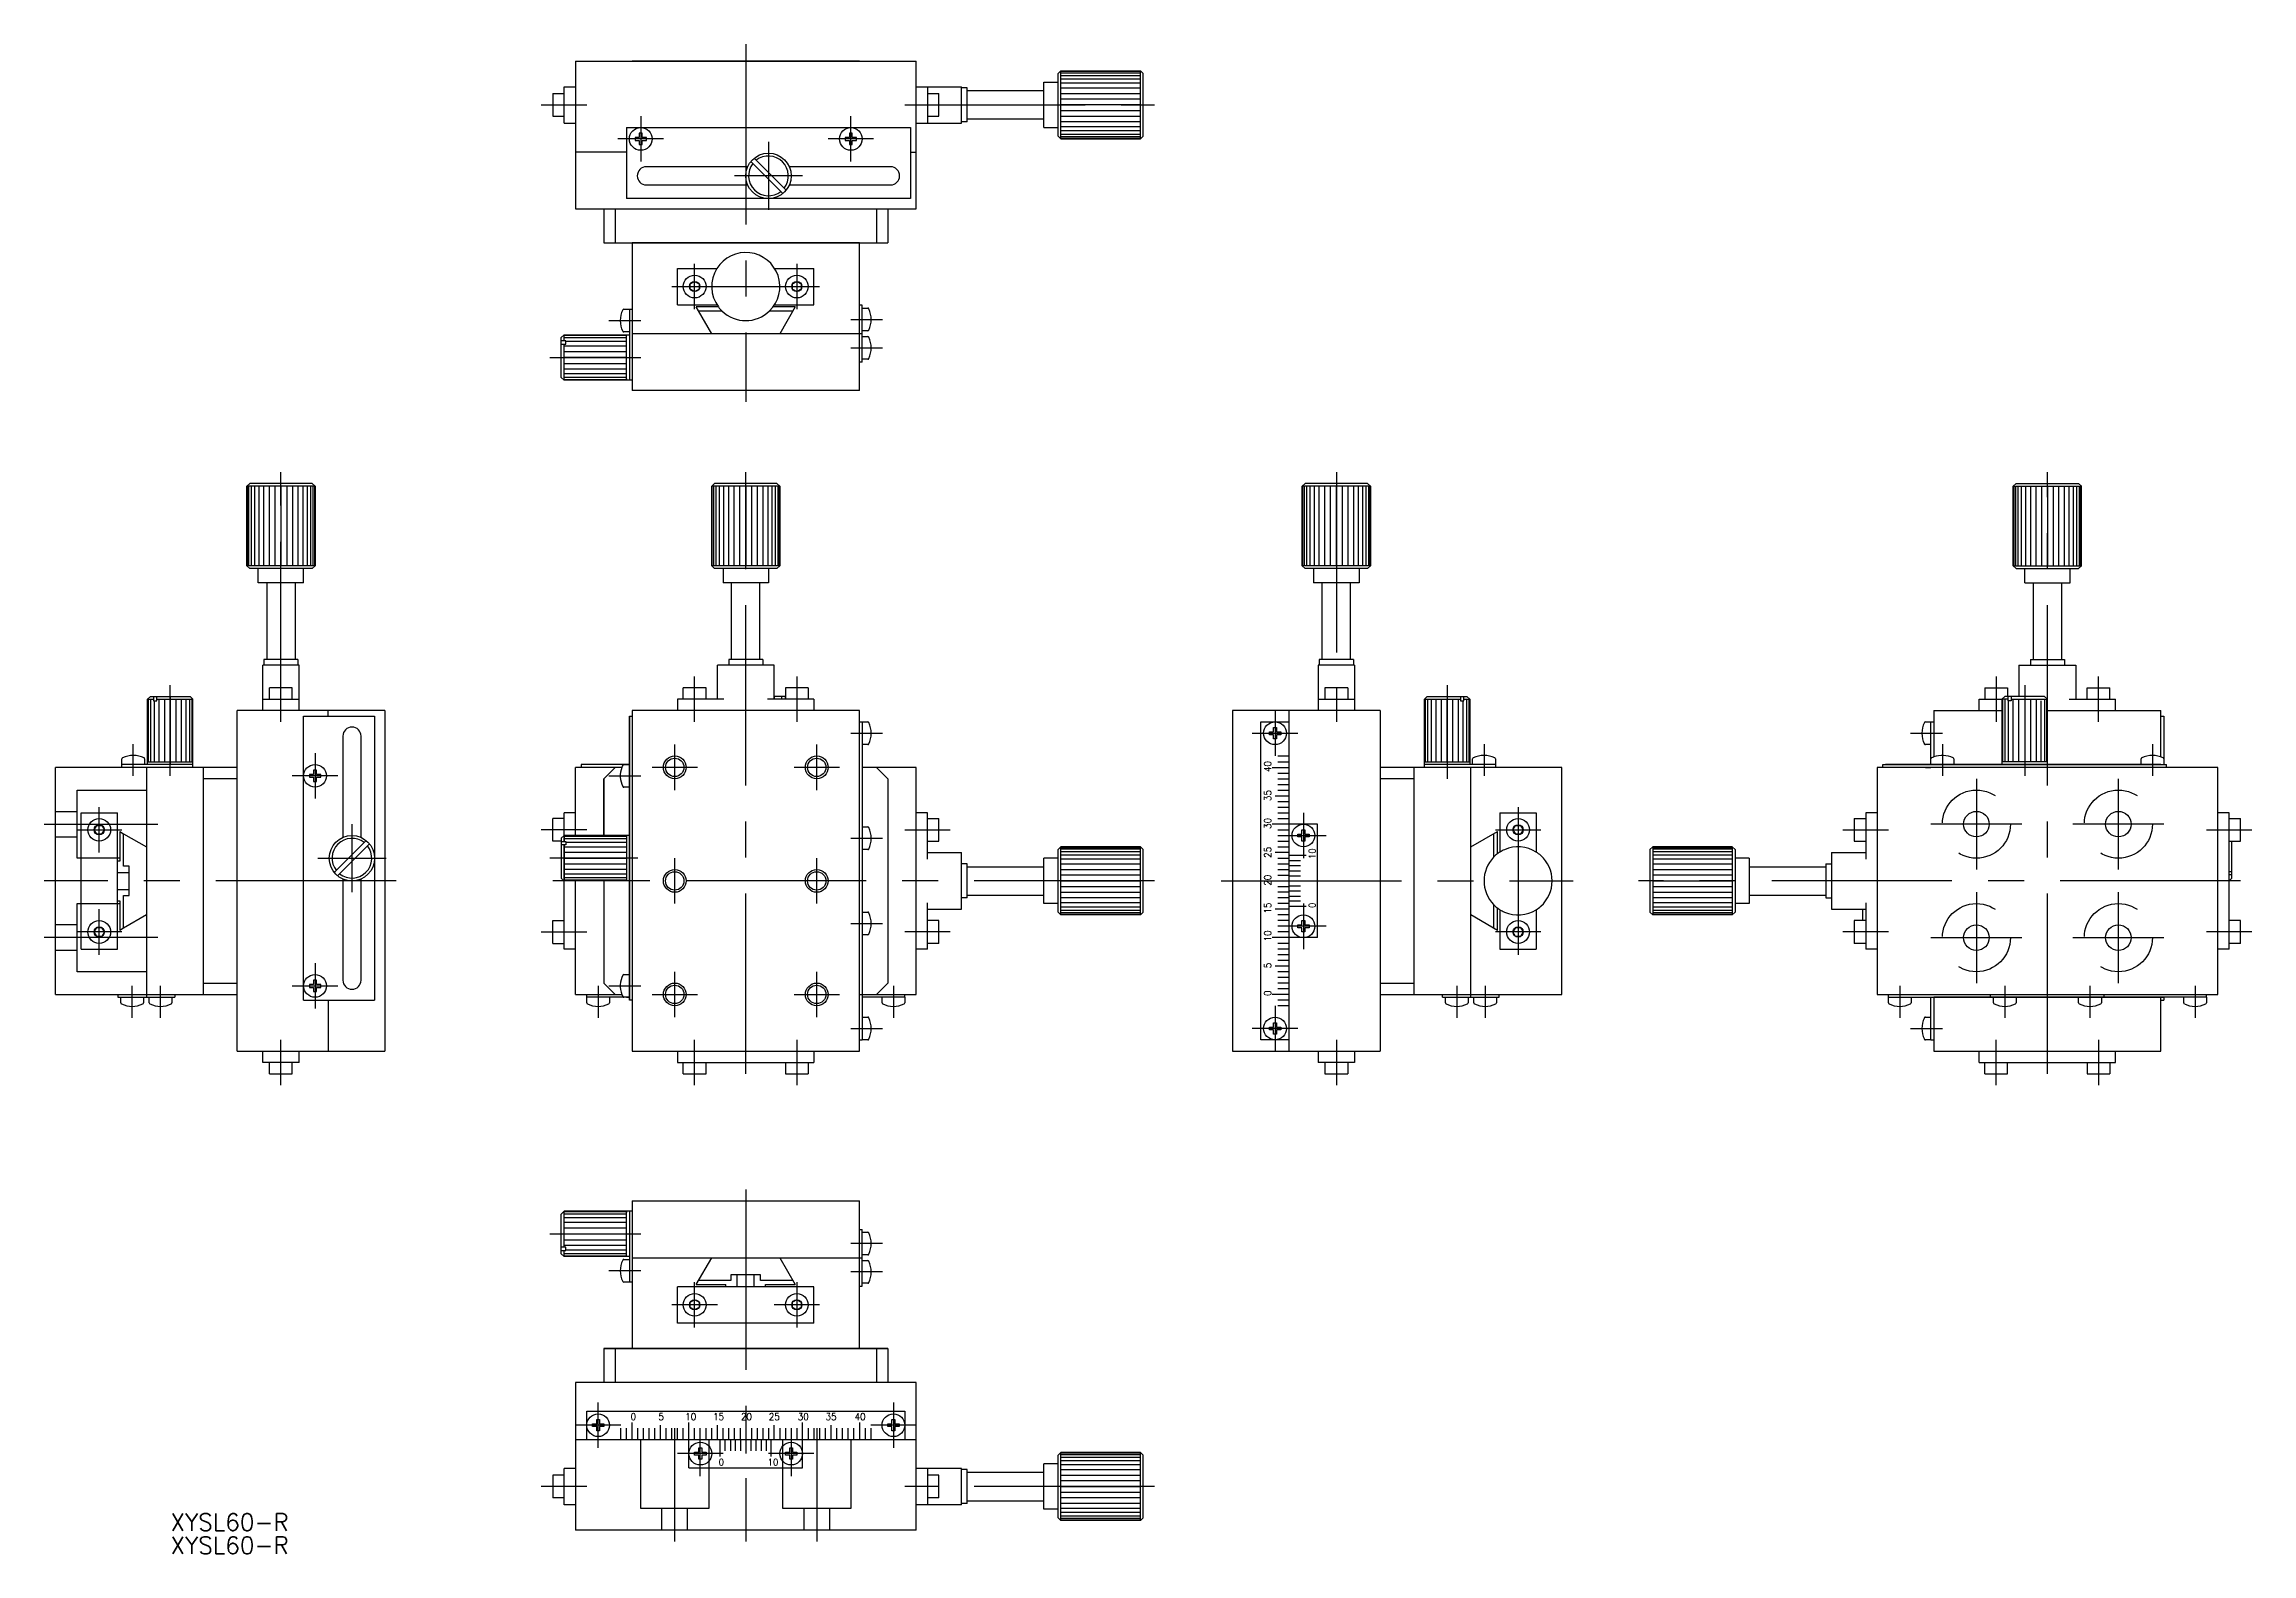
# Model space of a CAD drawing. Extents: x -124 to 265, y -119 to 147.
import ezdxf

# ---------------------------------------------------------------- set-up
doc = ezdxf.new("R2010")
doc.units = 0
doc.linetypes.add('CENTER', pattern=[50.8, 31.75, -6.35, 6.35, -6.35])
doc.linetypes.add('DASHED', pattern=[19.05, 12.7, -6.35])
doc.layers.get('0').update_dxf_attribs({"linetype": 'CONTINUOUS'})
doc.layers.add('CENTER', color=1, linetype='CENTER')
doc.styles.add('CONVERTER_1', font='txt.shx', dxfattribs={"width": 0.9})
doc.styles.get("Standard").update_dxf_attribs({"font": 'txt.shx', "height": 3, "bigfont": 'bigfont.shx'})

msp = doc.modelspace()

# ---------------------------------------------------------------- texts
at = {"color": 7, "linetype": 'CONTINUOUS', "style": 'CONVERTER_1', "width": 0.9}
for s, height, rotation, p in [('40', 1.25, 90, (92.51, 19.16)), ('35', 1.25, 90, (92.51, 14.06)), ('30', 1.25, 90, (92.51, 9.16)), ('25', 1.25, 90, (92.51, 4.06)), ('10', 1.2, 90, (100.34, 3.87)), ('20', 1.25, 90, (92.51, -0.84)), ('15', 1.25, 90, (92.51, -5.75)), ('0', 1.2, 90, (100.34, -4.77)), ('10', 1.25, 90, (92.51, -10.66)), ('5', 1.25, 90, (92.51, -15.38)), ('0', 1.25, 90, (92.51, -20.28)), ('0', 1.25, 360, (-20.28, -95.01)), ('5', 1.25, 360, (-15.38, -95.01)), ('10', 1.25, 360, (-10.66, -95.01)), ('15', 1.25, 360, (-5.75, -95.01)), ('20', 1.25, 360, (-0.84, -95.01)), ('25', 1.25, 360, (4.06, -95.01)), ('30', 1.25, 360, (9.16, -95.01)), ('35', 1.25, 360, (14.06, -95.01)), ('40', 1.25, 360, (19.16, -95.01))]:
    msp.add_text(s, height=height, rotation=rotation, dxfattribs=at).set_placement(p)
for s, p in [('0', (-4.77, -102.98)), ('10', (3.87, -102.98))]:
    msp.add_text(s, height=1.2, dxfattribs=at).set_placement(p)
at = {"color": 7, "linetype": 'CONTINUOUS'}
for p in [(-101.3, -114.46), (-101.3, -118.54)]:
    msp.add_text('XYSL60-R', height=3, dxfattribs=at).set_placement(p)

# ---------------------------------------------------------------- linework, layer by layer
at = {"color": 7, "linetype": 'CONTINUOUS'}
for p, q in [((-30, 144.39), (-30, 118.39)), ((-30, 144.39), (30, 144.39)), ((-30, 144.39), (-30, 141.09)), ((20, 144.39), (-20, 144.39)), ((30, 118.39), (30, 144.39)), ((52.5, 140.69), (55, 140.69)), ((52.5, 132.69), (52.5, 140.69)), ((52.5, 139.19), (52.5, 140.69)), ((55.5, 142.69), (55, 142.19)), ((55, 131.19), (55, 142.19)), ((55.5, 130.69), (55.5, 142.69)), ((55.5, 142.69), (69.5, 142.69)), ((55.5, 142.6), (69.5, 142.6)), ((55.5, 142.33), (69.5, 142.33)), ((55.5, 141.89), (69.5, 141.89)), ((55.5, 141.29), (69.5, 141.29)), ((55.5, 140.55), (69.5, 140.55)), ((70, 142.19), (69.5, 142.69)), ((69.5, 130.69), (69.5, 142.69)), ((70, 131.19), (70, 142.19)), ((-34, 138.69), (-32, 138.69)), ((-34, 138.69), (-34, 134.69)), ((-32, 139.89), (-30, 139.89)), ((-32, 133.49), (-32, 139.89)), ((30, 139.89), (38, 139.89)), ((32, 139.89), (32, 133.49)), ((32, 138.69), (34, 138.69)), ((34, 134.69), (34, 138.69)), ((38, 133.49), (38, 139.89)), ((39, 139.69), (38, 139.69)), ((39, 133.69), (39, 139.69)), ((52.5, 139.19), (39, 139.19)), ((55.5, 139.69), (69.5, 139.69)), ((55.5, 138.71), (69.5, 138.71)), ((55.5, 137.73), (69.5, 137.73)), ((69.5, 136.69), (55.5, 136.69)), ((-34, 134.69), (-32, 134.69)), ((-32, 133.49), (-30, 133.49)), ((-21, 132.69), (-21, 120.19)), ((-21, 132.69), (29, 132.69)), ((29, 132.69), (29, 120.19)), ((30, 133.49), (38, 133.49)), ((32, 134.69), (34, 134.69)), ((39, 133.69), (38, 133.69)), ((52.5, 134.19), (39, 134.19)), ((52.5, 132.69), (55, 132.69)), ((52.5, 132.69), (55, 132.69)), ((69.5, 135.65), (55.5, 135.65)), ((69.5, 134.67), (55.5, 134.67)), ((69.5, 133.69), (55.5, 133.69)), ((69.5, 132.83), (55.5, 132.83)), ((-21, 128.39), (-30, 128.39)), ((-18.75, 130.94), (-19.5, 130.94)), ((-19.5, 130.94), (-19.5, 130.44)), ((-19.5, 130.44), (-18.75, 130.44)), ((-18.25, 131.69), (-18.75, 131.69)), ((-18.75, 131.69), (-18.75, 130.94)), ((-18.75, 130.44), (-18.75, 129.69)), ((-18.75, 129.69), (-18.25, 129.69)), ((-18.25, 130.94), (-18.25, 131.69)), ((-17.5, 130.94), (-18.25, 130.94)), ((-18.25, 129.69), (-18.25, 130.44)), ((-18.25, 130.44), (-17.5, 130.44)), ((-17.5, 130.44), (-17.5, 130.94)), ((17.5, 130.94), (17.5, 130.44)), ((18.25, 130.94), (17.5, 130.94)), ((17.5, 130.44), (18.25, 130.44)), ((18.25, 131.69), (18.25, 130.94)), ((18.75, 131.69), (18.25, 131.69)), ((18.25, 130.44), (18.25, 129.69)), ((18.25, 129.69), (18.75, 129.69)), ((18.75, 130.94), (18.75, 131.69)), ((19.5, 130.94), (18.75, 130.94)), ((18.75, 130.44), (19.5, 130.44)), ((18.75, 129.69), (18.75, 130.44)), ((19.5, 130.44), (19.5, 130.94)), ((29, 128.39), (30, 128.39)), ((55, 131.19), (55.5, 130.69)), ((69.5, 132.09), (55.5, 132.09)), ((69.5, 131.49), (55.5, 131.49)), ((69.5, 131.05), (55.5, 131.05)), ((69.5, 130.78), (55.5, 130.78)), ((69.5, 130.69), (55.5, 130.69)), ((55.5, 130.69), (69.5, 130.69)), ((70, 131.19), (69.5, 130.69)), ((0.33, 125.79), (-17.5, 125.79)), ((6.53, 121.09), (0.9, 126.72)), ((7.1, 121.66), (1.47, 127.29)), ((25.5, 125.79), (7.67, 125.79)), ((-17.5, 122.59), (0.33, 122.59)), ((7.67, 122.59), (25.5, 122.59)), ((-30, 118.39), (-25, 118.39)), ((-25, 118.39), (25, 118.39)), ((-25, 118.39), (-25, 112.39)), ((-23, 118.39), (-23, 112.39)), ((29, 120.19), (-21, 120.19)), ((23, 118.39), (23, 112.39)), ((25, 118.39), (25, 112.39)), ((25, 118.39), (30, 118.39)), ((-25, 112.39), (25, 112.39)), ((20, 112.39), (-20, 112.39)), ((20, 112.39), (-20, 112.39)), ((-20, 112.39), (-20, 88.19)), ((20, 86.39), (20, 112.39)), ((-12, 101.49), (-12, 107.89)), ((-12, 107.89), (-5.08, 107.89)), ((-9.78, 105.14), (-9, 105.59)), ((-9.78, 104.24), (-9.78, 105.14)), ((-9, 105.59), (-8.22, 105.14)), ((-8.22, 105.14), (-8.22, 104.24)), ((5.08, 107.89), (12, 107.89)), ((8.22, 105.14), (9, 105.59)), ((8.22, 104.24), (8.22, 105.14)), ((9, 105.59), (9.78, 105.14)), ((9.78, 105.14), (9.78, 104.24)), ((12, 101.49), (12, 107.89)), ((-12, 101.49), (-5.08, 101.49)), ((-9, 103.79), (-9.78, 104.24)), ((-9, 103.79), (-8.22, 104.24)), ((-4.8, 101.09), (-8.71, 101.09)), ((-8.31, 100.39), (-8.71, 101.09)), ((8.71, 101.09), (4.8, 101.09)), ((5.08, 101.49), (12, 101.49)), ((8.71, 101.09), (6, 96.39)), ((8.22, 104.24), (9, 103.79)), ((9.78, 104.24), (9, 103.79)), ((20.5, 101.39), (20, 101.39)), ((20, 101.09), (20, 101.39)), ((20.5, 91.39), (20.5, 101.39)), ((-21.49, 100.69), (-20.5, 100.69)), ((-20.5, 100.69), (-20.5, 88.19)), ((-20.5, 100.69), (-20, 100.69)), ((-8.31, 100.39), (-8.48, 100.69)), ((-6, 96.39), (-8.31, 100.39)), ((-8.31, 100.39), (-4.18, 100.39)), ((4.18, 100.39), (8.31, 100.39)), ((20.5, 100.89), (21.49, 100.89)), ((-32, 96.19), (-32.5, 95.69)), ((-32.5, 88.69), (-32.5, 95.69)), ((-31.7, 95.12), (-32.5, 95.12)), ((-32.5, 94.55), (-31.7, 94.55)), ((-32, 96.19), (-20.5, 96.19)), ((-32, 95.12), (-32, 96.19)), ((-21, 96.05), (-32, 96.05)), ((-21, 95.65), (-32, 95.65)), ((-32, 88.19), (-32, 94.55)), ((-21, 94.19), (-32, 94.19)), ((-31.7, 94.55), (-31.7, 95.12)), ((-21, 95.02), (-31.7, 95.02)), ((-20.5, 96.69), (-21.49, 96.69)), ((-21, 88.19), (-21, 96.19)), ((20.5, 96.39), (-20, 96.39)), ((21.49, 96.89), (20.5, 96.89)), ((20.5, 95.89), (21.49, 95.89)), ((-21, 93.22), (-32, 93.22)), ((-21, 92.19), (-32, 92.19)), ((-32, 91.15), (-21, 91.15)), ((-32, 90.19), (-21, 90.19)), ((20.5, 91.39), (20, 91.39)), ((21.49, 91.89), (20.5, 91.89)), ((-32.5, 88.69), (-32, 88.19)), ((-32, 89.36), (-21, 89.36)), ((-32, 88.73), (-21, 88.73)), ((-32, 88.33), (-21, 88.33)), ((-20, 88.19), (-32, 88.19)), ((-21, 88.44), (-21, 88.19)), ((-20, 88.19), (-20, 86.39)), ((20, 86.39), (-20, 86.39)), ((-87.35, 70), (-87.85, 69.5)), ((-76.35, 70), (-87.35, 70)), ((-76.35, 70), (-75.85, 69.5)), ((-6, 69.5), (-5.5, 70)), ((-2, 70), (-5.5, 70)), ((2, 70), (-2, 70)), ((2.2, 70), (2, 70)), ((5.5, 70), (2.2, 70)), ((6, 69.5), (5.5, 70)), ((98, 69.5), (98.5, 70)), ((109.5, 70), (98.5, 70)), ((110, 69.5), (109.5, 70)), ((223.71, 70), (223.21, 69.5)), ((223.71, 70), (234.71, 70)), ((234.71, 70), (235.21, 69.5)), ((-75.85, 69.5), (-87.85, 69.5)), ((-87.85, 55.5), (-87.85, 69.5)), ((-87.76, 55.5), (-87.76, 69.5)), ((-87.49, 55.5), (-87.49, 69.5)), ((-87.04, 55.5), (-87.04, 69.5)), ((-86.44, 55.5), (-86.44, 69.5)), ((-85.71, 55.5), (-85.71, 69.5)), ((-84.85, 55.5), (-84.85, 69.5)), ((-83.87, 55.5), (-83.87, 69.5)), ((-82.89, 55.5), (-82.89, 69.5)), ((-81.85, 69.5), (-81.85, 55.5)), ((-80.81, 69.5), (-80.81, 55.5)), ((-79.83, 69.5), (-79.83, 55.5)), ((-78.85, 69.5), (-78.85, 55.5)), ((-77.99, 69.5), (-77.99, 55.5)), ((-77.25, 69.5), (-77.25, 55.5)), ((-76.65, 69.5), (-76.65, 55.5)), ((-76.21, 69.5), (-76.21, 55.5)), ((-75.94, 69.5), (-75.94, 55.5)), ((-75.85, 69.5), (-75.85, 55.5)), ((-75.85, 55.5), (-75.85, 69.5)), ((-6, 69.5), (-6, 55.5)), ((-6, 55.5), (-6, 69.5)), ((0, 69.5), (-6, 69.5)), ((-5.91, 55.5), (-5.91, 69.5)), ((-5.64, 55.5), (-5.64, 69.5)), ((-5.2, 55.5), (-5.2, 69.5)), ((-4.6, 55.5), (-4.6, 69.5)), ((-3.86, 55.5), (-3.86, 69.5)), ((-3, 55.5), (-3, 69.5)), ((-2.02, 55.5), (-2.02, 69.5)), ((-1.04, 55.5), (-1.04, 69.5)), ((0, 55.5), (0, 69.5)), ((1.04, 69.5), (0, 69.5)), ((1.04, 69.5), (1.04, 55.5)), ((2.02, 69.5), (1.04, 69.5)), ((2.02, 69.5), (2.02, 55.5)), ((3, 69.5), (2.02, 69.5)), ((3.86, 69.5), (3, 69.5)), ((3, 69.5), (3, 55.5)), ((3.86, 69.5), (3.86, 55.5)), ((4.6, 69.5), (3.86, 69.5)), ((4.6, 69.5), (4.6, 55.5)), ((5.2, 69.5), (4.6, 69.5)), ((5.2, 69.5), (5.2, 55.5)), ((5.64, 69.5), (5.2, 69.5)), ((5.64, 69.5), (5.64, 55.5)), ((5.91, 69.5), (5.64, 69.5)), ((5.91, 69.5), (5.91, 55.5)), ((6, 69.5), (5.91, 69.5)), ((6, 69.5), (6, 55.5)), ((110, 69.5), (98, 69.5)), ((98, 69.5), (98, 55.5)), ((98, 55.5), (98, 69.5)), ((98.09, 55.5), (98.09, 69.5)), ((98.37, 55.5), (98.37, 69.5)), ((98.81, 55.5), (98.81, 69.5)), ((99.41, 55.5), (99.41, 69.5)), ((100.15, 55.5), (100.15, 69.5)), ((101, 55.5), (101, 69.5)), ((101.98, 55.5), (101.98, 69.5)), ((102.96, 55.5), (102.96, 69.5)), ((104, 55.5), (104, 69.5)), ((105.05, 69.5), (105.05, 55.5)), ((106.02, 69.5), (106.02, 55.5)), ((107, 69.5), (107, 55.5)), ((107.86, 69.5), (107.86, 55.5)), ((108.6, 69.5), (108.6, 55.5)), ((109.2, 69.5), (109.2, 55.5)), ((109.64, 69.5), (109.64, 55.5)), ((109.91, 69.5), (109.91, 55.5)), ((110, 69.5), (110, 55.5)), ((223.21, 69.5), (235.21, 69.5)), ((223.21, 55.5), (223.21, 69.5)), ((223.21, 69.5), (223.21, 55.5)), ((223.3, 69.5), (223.3, 55.5)), ((223.58, 69.5), (223.58, 55.5)), ((224.02, 69.5), (224.02, 55.5)), ((224.62, 69.5), (224.62, 55.5)), ((225.36, 69.5), (225.36, 55.5)), ((226.21, 69.5), (226.21, 55.5)), ((227.19, 69.5), (227.19, 55.5)), ((228.17, 69.5), (228.17, 55.5)), ((229.21, 69.5), (229.21, 55.5)), ((230.26, 55.5), (230.26, 69.5)), ((231.23, 55.5), (231.23, 69.5)), ((232.21, 55.5), (232.21, 69.5)), ((233.07, 55.5), (233.07, 69.5)), ((233.81, 55.5), (233.81, 69.5)), ((234.41, 55.5), (234.41, 69.5)), ((234.85, 55.5), (234.85, 69.5)), ((235.12, 55.5), (235.12, 69.5)), ((235.21, 55.5), (235.21, 69.5)), ((-75.85, 55.5), (-87.85, 55.5)), ((-87.85, 55.5), (-87.35, 55)), ((-76.35, 55), (-87.35, 55)), ((-85.85, 52.5), (-85.85, 55)), ((-77.85, 52.5), (-77.85, 55)), ((-77.85, 52.5), (-77.85, 55)), ((-76.35, 55), (-75.85, 55.5)), ((0, 55.5), (-6, 55.5)), ((-6, 55.5), (-5.5, 55)), ((5.5, 55), (-5.5, 55)), ((4, 55), (-4, 55)), ((-4, 55), (-4, 52.5)), ((-4, 55), (-4, 52.5)), ((1.04, 55.5), (0, 55.5)), ((2.02, 55.5), (1.04, 55.5)), ((3, 55.5), (2.02, 55.5)), ((3.86, 55.5), (3, 55.5)), ((4.6, 55.5), (3.86, 55.5)), ((4, 55), (4, 52.5)), ((5.2, 55.5), (4.6, 55.5)), ((5.64, 55.5), (5.2, 55.5)), ((5.5, 55), (6, 55.5)), ((5.91, 55.5), (5.64, 55.5)), ((6, 55.5), (5.91, 55.5)), ((110, 55.5), (98, 55.5)), ((98, 55.5), (98.5, 55)), ((109.5, 55), (98.5, 55)), ((108, 55), (100, 55)), ((100, 55), (100, 52.5)), ((100, 55), (100, 52.5)), ((108, 55), (108, 52.5)), ((109.5, 55), (110, 55.5)), ((223.21, 55.5), (235.21, 55.5)), ((223.71, 55), (223.21, 55.5)), ((223.71, 55), (234.71, 55)), ((225.21, 52.5), (225.21, 55)), ((225.21, 52.5), (225.21, 55)), ((233.21, 52.5), (233.21, 55)), ((235.21, 55.5), (234.71, 55)), ((-77.85, 52.5), (-85.85, 52.5)), ((-84.35, 52.5), (-85.85, 52.5)), ((-84.35, 52.5), (-84.35, 39)), ((-79.35, 52.5), (-79.35, 39)), ((4, 52.5), (-4, 52.5)), ((-2.5, 39), (-2.5, 52.5)), ((2.5, 52.5), (-2.5, 52.5)), ((2.5, 39), (2.5, 52.5)), ((108, 52.5), (100, 52.5)), ((101.5, 52.5), (100, 52.5)), ((101.5, 39), (101.5, 52.5)), ((106.5, 39), (106.5, 52.5)), ((225.21, 52.5), (233.21, 52.5)), ((226.71, 52.5), (226.71, 39)), ((231.71, 52.5), (231.71, 39)), ((-78.85, 39), (-84.85, 39)), ((-84.85, 39), (-84.85, 38)), ((-78.85, 39), (-78.85, 38)), ((-2.5, 39), (-3, 39)), ((-3, 39), (-3, 38)), ((2.5, 39), (-2.5, 39)), ((3, 39), (2.5, 39)), ((3, 39), (3, 38)), ((107, 39), (101, 39)), ((101, 39), (101, 38)), ((107, 39), (107, 38)), ((226.21, 39), (232.21, 39)), ((226.21, 39), (226.21, 38)), ((232.21, 39), (232.21, 38)), ((-78.65, 38), (-85.05, 38)), ((-85.05, 30), (-85.05, 38)), ((-78.65, 30), (-78.65, 38)), ((-5, 32), (-5, 38)), ((-3, 38), (-5, 38)), ((-2.5, 38), (-3, 38)), ((-2.5, 38), (-3, 38)), ((-2.5, 38), (-3, 38)), ((2.5, 38), (-2.5, 38)), ((2.5, 38), (-2.5, 38)), ((3, 38), (2.5, 38)), ((3, 38), (2.5, 38)), ((5, 38), (3, 38)), ((5, 32), (5, 38)), ((107.2, 38), (100.8, 38)), ((100.8, 38), (100.8, 30)), ((107.2, 38), (107.2, 30)), ((224.21, 38), (234.21, 38)), ((224.21, 38), (224.21, 32.5)), ((234.21, 38), (234.21, 32)), ((-104.85, 32.5), (-105.35, 32)), ((-105.35, 20.5), (-105.35, 32)), ((-105.35, 32), (-104.28, 32)), ((-105.21, 32), (-105.21, 21)), ((-104.85, 32.5), (-97.85, 32.5)), ((-104.81, 32), (-104.81, 21)), ((-104.28, 32.5), (-104.28, 31.7)), ((-104.28, 31.7), (-103.71, 31.7)), ((-104.18, 31.7), (-104.18, 21)), ((-103.71, 31.7), (-103.71, 32.5)), ((-103.71, 32), (-97.35, 32)), ((-103.35, 32), (-103.35, 21)), ((-102.38, 32), (-102.38, 21)), ((-101.35, 32), (-101.35, 21)), ((-100.31, 21), (-100.31, 32)), ((-99.35, 21), (-99.35, 32)), ((-98.52, 21), (-98.52, 32)), ((-97.88, 21), (-97.88, 32)), ((-97.35, 32), (-97.85, 32.5)), ((-97.48, 21), (-97.48, 32)), ((-97.35, 20), (-97.35, 32)), ((-85.05, 32), (-78.65, 32)), ((-79.85, 34), (-83.85, 34)), ((-83.85, 32), (-83.85, 34)), ((-79.85, 32), (-79.85, 34)), ((-11, 32), (-12, 32)), ((-7, 32), (-12, 32)), ((-12, 32), (-12, 30)), ((-7, 34), (-11, 34)), ((-11, 32), (-11, 34)), ((-7, 32), (-7, 34)), ((-5, 32), (-7, 32)), ((-3.84, 32), (-5, 32)), ((12, 32), (3.84, 32)), ((7, 32.5), (5, 32.5)), ((5, 32.5), (5, 32)), ((6.36, 32), (6.36, 32.5)), ((6.93, 32.5), (6.93, 32)), ((7, 34), (7, 32)), ((11, 34), (7, 34)), ((11, 34), (11, 32)), ((12, 32), (12, 30)), ((100.8, 32), (107.2, 32)), ((106, 34), (102, 34)), ((102, 34), (102, 32)), ((106, 34), (106, 32)), ((120, 32.5), (119.5, 32)), ((119.5, 32), (125.87, 32)), ((119.5, 20), (119.5, 32)), ((119.64, 32), (119.64, 21)), ((120, 32.5), (127, 32.5)), ((120.04, 32), (120.04, 21)), ((120.68, 32), (120.68, 21)), ((121.5, 32), (121.5, 21)), ((122.47, 32), (122.47, 21)), ((123.5, 21), (123.5, 32)), ((124.54, 21), (124.54, 32)), ((125.5, 21), (125.5, 32)), ((125.87, 32.5), (125.87, 31.7)), ((125.87, 31.7), (126.43, 31.7)), ((126.33, 21), (126.33, 31.7)), ((126.43, 31.7), (126.43, 32.5)), ((126.43, 32), (127.5, 32)), ((126.97, 21), (126.97, 32)), ((127.5, 32), (127, 32.5)), ((127.37, 21), (127.37, 32)), ((127.5, 32), (127.5, 20.5)), ((217.21, 32), (221.21, 32)), ((217.21, 30), (217.21, 32)), ((218.21, 34), (222.21, 34)), ((218.21, 34), (218.21, 32)), ((221.21, 32), (221.71, 32.5)), ((221.21, 32), (221.21, 20.5)), ((222.29, 32), (221.21, 32)), ((221.35, 21), (221.35, 32)), ((222.21, 32.5), (221.71, 32.5)), ((221.75, 21), (221.75, 32)), ((222.21, 34), (222.21, 32.5)), ((224.21, 32.5), (222.21, 32.5)), ((222.29, 32), (222.29, 32.5)), ((222.29, 31.7), (222.29, 32)), ((222.38, 31.7), (222.29, 31.7)), ((222.38, 21), (222.38, 31.7)), ((222.85, 31.7), (222.38, 31.7)), ((222.85, 32.5), (222.85, 32)), ((222.85, 32), (229.21, 32)), ((222.85, 32), (222.85, 31.7)), ((223.21, 21), (223.21, 32)), ((224.18, 21), (224.18, 32)), ((228.71, 32.5), (224.21, 32.5)), ((225.21, 32), (225.21, 21)), ((226.25, 32), (226.25, 21)), ((227.21, 32), (227.21, 21)), ((228.04, 31.7), (228.04, 21)), ((228.68, 32), (228.68, 21)), ((228.71, 32.5), (229.21, 32)), ((229.08, 32), (229.08, 21)), ((229.21, 20.5), (229.21, 32)), ((233.06, 32), (241.21, 32)), ((236.21, 32), (236.21, 34)), ((236.21, 34), (240.21, 34)), ((240.21, 32), (240.21, 34)), ((241.21, 30), (241.21, 32)), ((-89.55, -30), (-89.55, 30)), ((-63.55, 30), (-89.55, 30)), ((-89.55, 20), (-89.55, 30)), ((-77.85, -21), (-77.85, 29)), ((-77.85, 29), (-65.35, 29)), ((-73.55, 29), (-73.55, 30)), ((-65.35, 29), (-65.35, -21)), ((-63.55, 30), (-63.55, -30)), ((-20.5, 29), (-20.5, -20.5)), ((-20.5, 0), (-20.5, 29)), ((-20.5, 29), (-20, 29)), ((-20.5, 29), (-20, 29)), ((-20, 30), (-20, -29)), ((20, 30), (-20, 30)), ((20, -20), (20, 30)), ((20, 28), (20.5, 28)), ((20.5, 28), (20.5, -20.5)), ((20.5, 28), (21.49, 28)), ((85.7, 30), (85.7, -30)), ((111.7, 30), (85.7, 30)), ((90.7, -28), (90.7, 28)), ((90.7, 28), (95.7, 28)), ((95.7, -30), (95.7, 30)), ((111.7, 30), (111.7, -30)), ((207.72, 28), (208.71, 28)), ((208.71, 20.5), (208.71, 28)), ((208.71, 28), (209.21, 28)), ((209.21, 30), (221.21, 30)), ((209.21, 30), (209.21, 21.83)), ((229.21, 30), (249.21, 30)), ((249.21, 21.83), (249.21, 30)), ((249.21, 29), (249.71, 29)), ((249.71, 29), (249.71, 20.5)), ((-70.95, 25.5), (-70.95, 7.67)), ((-67.75, 7.67), (-67.75, 25.5)), ((21.49, 24), (20.5, 24)), ((92.2, 25.75), (92.2, 26.25)), ((92.2, 26.25), (92.95, 26.25)), ((92.95, 25.75), (92.2, 25.75)), ((92.95, 26.25), (92.95, 27)), ((92.95, 27), (93.45, 27)), ((92.95, 25), (92.95, 25.75)), ((93.45, 25), (92.95, 25)), ((93.45, 27), (93.45, 26.25)), ((93.45, 26.25), (94.2, 26.25)), ((94.2, 25.75), (93.45, 25.75)), ((93.45, 25.75), (93.45, 25)), ((94.2, 26.25), (94.2, 25.75)), ((208.71, 24), (207.72, 24)), ((-89.55, 20), (-121.55, 20)), ((-121.55, -20), (-121.55, 20)), ((-109.85, 20.5), (-109.85, 21.49)), ((-97.35, 20.5), (-109.85, 20.5)), ((-109.85, 20), (-109.85, 20.5)), ((-105.85, 21.49), (-105.85, 20.5)), ((-105.55, 20), (-105.55, -20.5)), ((-105.35, 21), (-97.35, 21)), ((-97.35, 21), (-97.6, 21)), ((-95.55, 20), (-95.55, 18)), ((-76.1, 19.5), (-76.1, 18.75)), ((-75.6, 19.5), (-76.1, 19.5)), ((-75.6, 18.75), (-75.6, 19.5)), ((-30, 8), (-30, 20)), ((-21.83, 20), (-30, 20)), ((-20.5, 20.5), (-29, 20.5)), ((-29, 20.5), (-29, 20)), ((-25, 18), (-23, 20)), ((-21.49, 20.5), (-20.5, 20.5)), ((30, 20), (20.5, 20)), ((25, 18), (23, 20)), ((30, -20), (30, 20)), ((92.7, 20), (95.7, 20)), ((93.7, 22), (95.7, 22)), ((93.7, 21), (95.7, 21)), ((143.7, 20), (111.7, 20)), ((117.7, 18), (117.7, 20)), ((119.5, 21), (127.5, 21)), ((119.75, 21), (119.5, 21)), ((132, 20.5), (119.5, 20.5)), ((127.7, -20.5), (127.7, 20)), ((128, 20.5), (128, 21.49)), ((132, 21.49), (132, 20.5)), ((132, 20.5), (132, 20)), ((143.7, -20), (143.7, 20)), ((199.21, 20), (199.21, -20)), ((259.21, 20), (199.21, 20)), ((259.21, 20), (199.21, 20)), ((200.21, 20.5), (208.71, 20.5)), ((200.21, 20), (200.21, 20.5)), ((208.71, 20.5), (200.71, 20.5)), ((207.72, 20), (208.71, 20)), ((208.71, 20.5), (208.71, 21.49)), ((208.71, 20.5), (209.21, 20.5)), ((209.21, 20.5), (208.71, 20.5)), ((209.21, 20.5), (249.71, 20.5)), ((249.21, 20.5), (209.21, 20.5)), ((212.71, 21.49), (212.71, 20.5)), ((229.21, 21), (221.21, 21)), ((245.71, 20.5), (245.71, 21.49)), ((249.71, 21.49), (249.71, 20.5)), ((249.71, 20.5), (250.21, 20.5)), ((249.71, 20.5), (250.21, 20.5)), ((250.21, 20), (250.21, 20.5)), ((259.21, -20), (259.21, 20)), ((-95.55, 18), (-95.55, -18)), ((-89.55, 18), (-95.55, 18)), ((-76.85, 18.75), (-76.85, 18.25)), ((-76.1, 18.75), (-76.85, 18.75)), ((-76.85, 18.25), (-76.1, 18.25)), ((-76.1, 18.25), (-76.1, 17.5)), ((-76.1, 17.5), (-75.6, 17.5)), ((-74.85, 18.75), (-75.6, 18.75)), ((-75.6, 18.25), (-74.85, 18.25)), ((-75.6, 17.5), (-75.6, 18.25)), ((-74.85, 18.25), (-74.85, 18.75)), ((-25, 8), (-25, 18)), ((-25, 18), (-25, 8)), ((-20.5, 16.5), (-21.49, 16.5)), ((25, 18), (25, -18)), ((93.7, 19), (95.7, 19)), ((93.7, 18), (95.7, 18)), ((93.7, 17), (95.7, 17)), ((93.7, 16), (95.7, 16)), ((117.7, 18), (111.7, 18)), ((117.7, 0), (117.7, 18)), ((-117.05, 12), (-110.65, 12)), ((-117.05, -12), (-117.05, 12)), ((-110.65, 3.5), (-110.65, 12)), ((-30, 12), (-32, 12)), ((-32, 6.93), (-32, 12)), ((32, 12), (30, 12)), ((32, 7), (32, 12)), ((93.2, 15), (95.7, 15)), ((93.7, 14), (95.7, 14)), ((93.7, 13), (95.7, 13)), ((93.7, 12), (95.7, 12)), ((132.8, 12), (139.2, 12)), ((132.8, 12), (132.8, 5.08)), ((139.2, 12), (139.2, 5.08)), ((199.21, 12), (197.21, 12)), ((197.21, 12), (197.21, 3.84)), ((261.21, 12), (259.21, 12)), ((261.21, -12), (261.21, 12)), ((-114.75, 9), (-114.3, 9.78)), ((-114.3, 8.22), (-114.75, 9)), ((-114.3, 9.78), (-113.4, 9.78)), ((-113.4, 8.22), (-114.3, 8.22)), ((-113.4, 9.78), (-112.95, 9)), ((-113.4, 8.22), (-112.95, 9)), ((-110.25, 8.71), (-110.25, 3.5)), ((-110.25, 8.71), (-109.55, 8.31)), ((-109.55, 8.31), (-105.55, 6)), ((-109.55, 2.6), (-109.55, 8.31)), ((-32, 11), (-34, 11)), ((-34, 7), (-34, 11)), ((-32.5, 7.5), (-32, 8)), ((-25, 8), (-32, 8)), ((-32, 8), (-32, 6.93)), ((-32, 7.86), (-21, 7.86)), ((-20.5, 8), (-25, 8)), ((-21, 8), (-21, 0)), ((-21, 8), (-21, 0)), ((20.5, 9.5), (21.49, 9.5)), ((32, 11), (34, 11)), ((34, 7), (34, 11)), ((100.7, 10), (92.7, 10)), ((93.7, 11), (95.7, 11)), ((93.7, 9), (95.7, 9)), ((93.7, 8), (95.7, 8)), ((97.2, 7.75), (97.2, 8.25)), ((97.2, 8.25), (97.95, 8.25)), ((97.95, 8.25), (97.95, 9)), ((97.95, 9), (98.45, 9)), ((98.45, 9), (98.45, 8.25)), ((98.45, 8.25), (99.2, 8.25)), ((99.2, 8.25), (99.2, 7.75)), ((100.7, -10), (100.7, 10)), ((127.7, 6), (132.4, 8.71)), ((131.7, 8.31), (131.7, 4.18)), ((132.4, 4.8), (132.4, 8.71)), ((135.1, 9), (135.55, 9.78)), ((135.1, 9), (135.55, 8.22)), ((135.55, 9.78), (136.45, 9.78)), ((136.45, 8.22), (135.55, 8.22)), ((136.45, 9.78), (136.9, 9)), ((136.9, 9), (136.45, 8.22)), ((195.21, 11), (197.21, 11)), ((195.21, 11), (195.21, 7)), ((261.21, 11), (263.21, 11)), ((263.21, 7), (263.21, 11)), ((-66.82, 7.1), (-72.45, 1.47)), ((-66.25, 6.53), (-71.88, 0.9)), ((-32.5, 7), (-34, 7)), ((-32.5, 7.5), (-32.5, 7)), ((-32.5, 7), (-32.5, 6.93)), ((-32.5, 7), (-32.5, 5)), ((-32.5, 6.93), (-32.5, 6.36)), ((-32.5, 6.93), (-32, 6.93)), ((-32.5, 6.93), (-31.7, 6.93)), ((-32.5, 6.36), (-32.5, 5)), ((-32, 6.36), (-32.5, 6.36)), ((-31.7, 6.36), (-32.5, 6.36)), ((-32.5, 5), (-32.5, 0.5)), ((-32, 7.46), (-21, 7.46)), ((-32, -12), (-32, 6.36)), ((-32, 6.36), (-32, 0)), ((-32, 6), (-21, 6)), ((-32, 5.04), (-21, 5.04)), ((-32, 4), (-21, 4)), ((-31.7, 6.93), (-31.7, 6.36)), ((-31.7, 6.83), (-21, 6.83)), ((21.49, 5.5), (20.5, 5.5)), ((32, 7), (34, 7)), ((32, 5), (32, 7)), ((32, 5), (38, 5)), ((32, 3.84), (32, 5)), ((38, 3), (38, 5)), ((55, 4), (52.5, 4)), ((55, 4), (52.5, 4)), ((52.5, -4), (52.5, 4)), ((52.5, 2.5), (52.5, 4)), ((55.5, 6), (55, 5.5)), ((55, -5.5), (55, 5.5)), ((55, -4), (55, 4)), ((55.5, 6), (69.5, 6)), ((69.5, 6), (55.5, 6)), ((55.5, 0), (55.5, 6)), ((55.5, 5.91), (69.5, 5.91)), ((55.5, 5.64), (69.5, 5.64)), ((55.5, 5.2), (69.5, 5.2)), ((55.5, 4.6), (69.5, 4.6)), ((69.5, 6), (70, 5.5)), ((69.5, 0), (69.5, 6)), ((70, 2), (70, 5.5)), ((95.7, 5), (93.2, 5)), ((93.7, 7), (95.7, 7)), ((93.7, 6), (95.7, 6)), ((93.7, 4), (95.7, 4)), ((98.7, 4.5), (95.7, 4.5)), ((97.95, 7.75), (97.2, 7.75)), ((97.95, 7), (97.95, 7.75)), ((98.45, 7), (97.95, 7)), ((99.2, 7.75), (98.45, 7.75)), ((98.45, 7.75), (98.45, 7)), ((159.21, 5.5), (159.71, 6)), ((159.21, 5.5), (159.21, -5.5)), ((159.71, 6), (159.71, -6)), ((159.71, 6), (173.71, 6)), ((173.71, 6), (159.71, 6)), ((159.71, 5.91), (173.71, 5.91)), ((159.71, 5.64), (173.71, 5.64)), ((159.71, 5.2), (173.71, 5.2)), ((159.71, 4.6), (173.71, 4.6)), ((173.71, 6), (173.71, -6)), ((174.21, 5.5), (173.71, 6)), ((174.21, 5.5), (174.21, -5.5)), ((176.71, 4), (174.21, 4)), ((176.71, 4), (174.21, 4)), ((176.71, 4), (176.71, -4)), ((191.21, 5), (196.71, 5)), ((191.21, 5), (191.21, -5)), ((195.21, 7), (197.21, 7)), ((196.71, 5), (197.21, 5)), ((261.21, 7), (263.21, 7)), ((261.71, 0.5), (261.71, 7)), ((-110.65, 1.5), (-110.65, 3.5)), ((-110.25, 3.5), (-110.65, 3.5)), ((-110.65, -1.5), (-110.65, 1.5)), ((-110.65, 1.5), (-108.55, 1.5)), ((-108.55, 2.6), (-109.55, 2.6)), ((-108.55, -2.6), (-108.55, 2.6)), ((-70.95, 0.33), (-70.95, -17.5)), ((-67.75, -17.5), (-67.75, 0.33)), ((-32, 0), (-32.5, 0.5)), ((-21, 2.96), (-32, 2.96)), ((-21, 2), (-32, 2)), ((-21, 1.17), (-32, 1.17)), ((-21, 0.54), (-32, 0.54)), ((-21, 0.14), (-32, 0.14)), ((-20.5, 0), (-32, 0)), ((-30, -20), (-30, 0)), ((-25, 0), (-25, -18)), ((-21, 0), (-21, 0.25)), ((-21, 0), (-21, 0.25)), ((-20.5, -21), (-20.5, 0)), ((38, 2.5), (38, 3)), ((38, 2.5), (38, 3)), ((39, 3), (38, 3)), ((38, 2.5), (38, 3)), ((38, -2.5), (38, 2.5)), ((38, -2.5), (38, 2.5)), ((39, 2.5), (39, 3)), ((39, -2.5), (39, 2.5)), ((39, 2.5), (52.5, 2.5)), ((52.5, -2.5), (52.5, 2.5)), ((55.5, 3.86), (69.5, 3.86)), ((55.5, 3), (69.5, 3)), ((55.5, 2.02), (69.5, 2.02)), ((55.5, 1.04), (69.5, 1.04)), ((70, -2), (70, 2)), ((93.7, 3), (95.7, 3)), ((93.7, 2), (95.7, 2)), ((93.7, 1), (95.7, 1)), ((95.7, 3.6), (97.7, 3.6)), ((95.7, 2.7), (97.7, 2.7)), ((95.7, 1.8), (97.7, 1.8)), ((95.7, 0.9), (97.7, 0.9)), ((159.71, 3.86), (173.71, 3.86)), ((159.71, 3), (173.71, 3)), ((159.71, 2.02), (173.71, 2.02)), ((159.71, 1.04), (173.71, 1.04)), ((176.71, 2.5), (190.21, 2.5)), ((190.21, 3), (190.21, -3)), ((190.21, 3), (191.21, 3)), ((261.21, 1.64), (261.71, 1.64)), ((261.21, 1.64), (261.71, 1.64)), ((261.21, 1.07), (261.21, 1.64)), ((261.71, 1.07), (261.21, 1.07)), ((261.71, 1.07), (261.21, 1.07)), ((261.71, 0.5), (261.21, 0)), ((261.71, 1.07), (261.71, 1.64)), ((261.71, 1), (261.71, 1.07)), ((-110.65, -12), (-110.65, -1.5)), ((-110.65, -1.5), (-108.55, -1.5)), ((-110.65, -3.5), (-110.25, -3.5)), ((-110.25, -3.5), (-110.25, -8.71)), ((-109.55, -3.5), (-109.55, -2.6)), ((-109.55, -2.6), (-108.55, -2.6)), ((-109.55, -8.31), (-109.55, -3.5)), ((32, -12), (32, -3.84)), ((38, -3), (38, -2.5)), ((38, -3), (38, -2.5)), ((39, -3), (38, -3)), ((38, -5), (38, -3)), ((39, -2.5), (52.5, -2.5)), ((39, -3), (39, -2.5)), ((52.5, -4), (52.5, -2.5)), ((55.5, 0), (69.5, 0)), ((55.5, -1.04), (55.5, 0)), ((55.5, -2.02), (55.5, -1.04)), ((69.5, -1.04), (55.5, -1.04)), ((69.5, -2.02), (55.5, -2.02)), ((55.5, -3), (55.5, -2.02)), ((69.5, -3), (55.5, -3)), ((55.5, -3.86), (55.5, -3)), ((69.5, -3.86), (55.5, -3.86)), ((55.5, -4.6), (55.5, -3.86)), ((69.5, -1.04), (69.5, 0)), ((69.5, -2.02), (69.5, -1.04)), ((69.5, -3), (69.5, -2.02)), ((69.5, -3.86), (69.5, -3)), ((69.5, -4.6), (69.5, -3.86)), ((70, -2.2), (70, -2)), ((70, -5.5), (70, -2.2)), ((92.7, 0), (98.2, 0)), ((93.7, -1), (95.7, -1)), ((95.7, -2), (93.7, -2)), ((95.7, -3), (93.7, -3)), ((95.7, -0.9), (97.7, -0.9)), ((97.7, -1.8), (95.7, -1.8)), ((95.7, -2.7), (97.7, -2.7)), ((97.7, -3.6), (95.7, -3.6)), ((117.7, -18), (117.7, 0)), ((159.71, 0), (173.71, 0)), ((173.71, -1.04), (159.71, -1.04)), ((173.71, -2.02), (159.71, -2.02)), ((173.71, -3), (159.71, -3)), ((173.71, -3.86), (159.71, -3.86)), ((176.71, -2.5), (190.21, -2.5)), ((190.21, -3), (191.21, -3)), ((197.21, -3.84), (197.21, -12)), ((-105.55, -6), (-109.55, -8.31)), ((-34, -11), (-34, -7)), ((-34, -7), (-32, -7)), ((20.5, -5.5), (21.49, -5.5)), ((32, -5), (38, -5)), ((34, -7), (32, -7)), ((34, -11), (34, -7)), ((55, -4), (52.5, -4)), ((55, -5.5), (55.5, -6)), ((69.5, -4.6), (55.5, -4.6)), ((55.5, -5.2), (55.5, -4.6)), ((69.5, -5.2), (55.5, -5.2)), ((55.5, -5.64), (55.5, -5.2)), ((69.5, -5.64), (55.5, -5.64)), ((55.5, -5.91), (55.5, -5.64)), ((69.5, -5.91), (55.5, -5.91)), ((55.5, -6), (55.5, -5.91)), ((69.5, -6), (55.5, -6)), ((69.5, -5.2), (69.5, -4.6)), ((69.5, -5.64), (69.5, -5.2)), ((69.5, -6), (70, -5.5)), ((69.5, -5.91), (69.5, -5.64)), ((69.5, -6), (69.5, -5.91)), ((95.7, -5), (93.2, -5)), ((95.7, -4), (93.7, -4)), ((95.7, -6), (93.7, -6)), ((95.7, -7), (93.7, -7)), ((98.7, -4.5), (95.7, -4.5)), ((97.2, -8.25), (97.2, -7.75)), ((97.2, -7.75), (97.95, -7.75)), ((97.95, -7.75), (97.95, -7)), ((97.95, -7), (98.45, -7)), ((98.45, -7), (98.45, -7.75)), ((98.45, -7.75), (99.2, -7.75)), ((99.2, -7.75), (99.2, -8.25)), ((132.4, -8.71), (127.7, -6)), ((131.7, -4.18), (131.7, -8.31)), ((132.4, -8.71), (132.4, -4.8)), ((132.8, -5.08), (132.8, -12)), ((139.2, -5.08), (139.2, -12)), ((159.21, -5.5), (159.71, -6)), ((173.71, -4.6), (159.71, -4.6)), ((173.71, -5.2), (159.71, -5.2)), ((173.71, -5.64), (159.71, -5.64)), ((173.71, -5.91), (159.71, -5.91)), ((173.71, -6), (159.71, -6)), ((173.71, -6), (174.21, -5.5)), ((176.71, -4), (174.21, -4)), ((191.21, -5), (197.21, -5)), ((195.21, -7), (195.21, -11)), ((197.21, -7), (195.21, -7)), ((196.71, -7), (195.21, -7)), ((196.71, -7), (196.71, -5)), ((263.21, -7), (261.21, -7)), ((263.21, -11), (263.21, -7)), ((-114.75, -9), (-114.3, -8.22)), ((-114.3, -9.78), (-114.75, -9)), ((-114.3, -8.22), (-113.4, -8.22)), ((-113.4, -9.78), (-114.3, -9.78)), ((-112.95, -9), (-113.4, -8.22)), ((-112.95, -9), (-113.4, -9.78)), ((-109.55, -8.31), (-110.25, -8.71)), ((-34, -11), (-32, -11)), ((-32, -12), (-32, -11)), ((21.49, -9.5), (20.5, -9.5)), ((34, -11), (32, -11)), ((100.7, -10), (92.7, -10)), ((95.7, -8), (93.7, -8)), ((95.7, -9), (93.7, -9)), ((95.7, -11), (93.7, -11)), ((97.95, -8.25), (97.2, -8.25)), ((97.95, -9), (97.95, -8.25)), ((98.45, -9), (97.95, -9)), ((99.2, -8.25), (98.45, -8.25)), ((98.45, -8.25), (98.45, -9)), ((135.55, -8.22), (135.1, -9)), ((135.55, -9.78), (135.1, -9)), ((135.55, -8.22), (136.45, -8.22)), ((136.45, -9.78), (135.55, -9.78)), ((136.45, -8.22), (136.9, -9)), ((136.9, -9), (136.45, -9.78)), ((197.21, -11), (195.21, -11)), ((263.21, -11), (261.21, -11)), ((-117.05, -12), (-110.65, -12)), ((-30, -12), (-32, -12)), ((32, -12), (30, -12)), ((95.7, -15), (93.2, -15)), ((95.7, -12), (93.7, -12)), ((95.7, -13), (93.7, -13)), ((95.7, -14), (93.7, -14)), ((132.8, -12), (139.2, -12)), ((199.21, -12), (197.21, -12)), ((261.21, -12), (259.21, -12)), ((-95.55, -18), (-95.55, -20)), ((-95.55, -18), (-89.55, -18)), ((-76.1, -18.25), (-76.85, -18.25)), ((-76.85, -18.25), (-76.85, -18.75)), ((-76.85, -18.75), (-76.1, -18.75)), ((-75.6, -17.5), (-76.1, -17.5)), ((-76.1, -17.5), (-76.1, -18.25)), ((-76.1, -18.75), (-76.1, -19.5)), ((-75.6, -18.25), (-75.6, -17.5)), ((-74.85, -18.25), (-75.6, -18.25)), ((-75.6, -19.5), (-75.6, -18.75)), ((-75.6, -18.75), (-74.85, -18.75)), ((-74.85, -18.75), (-74.85, -18.25)), ((-23, -20), (-25, -18)), ((-21.49, -16.5), (-20.5, -16.5)), ((25, -18), (23, -20)), ((95.7, -16), (93.7, -16)), ((95.7, -17), (93.7, -17)), ((95.7, -18), (93.7, -18)), ((95.7, -19), (93.7, -19)), ((111.7, -18), (117.7, -18)), ((117.7, -20), (117.7, -18)), ((-121.55, -20), (-89.55, -20)), ((-110.55, -20), (-110.25, -20)), ((-110.55, -20), (-110.55, -20.5)), ((-110.55, -20.5), (-100.55, -20.5)), ((-110.05, -21.49), (-110.05, -20.5)), ((-106.05, -20.5), (-106.05, -21.49)), ((-105.05, -21.49), (-105.05, -20.5)), ((-101.05, -20.5), (-101.05, -21.49)), ((-100.55, -20), (-100.55, -20.5)), ((-77.85, -21), (-65.35, -21)), ((-76.1, -19.5), (-75.6, -19.5)), ((-73.55, -21), (-73.55, -30)), ((-30, -20), (-21.83, -20)), ((-28, -20.5), (-28, -20)), ((-20.5, -20.5), (-28, -20.5)), ((-28, -21.49), (-28, -20.5)), ((-24, -20.5), (-24, -21.49)), ((-20.5, -20.5), (-21.49, -20.5)), ((-21, -20.5), (-20.5, -20.5)), ((-20.5, -21), (-20.5, -20.5)), ((-20.5, -21), (-20.5, -20.5)), ((-20.5, -20.5), (-20.5, -21)), ((-20, -21), (-20.5, -21)), ((20, -20), (25, -20)), ((20, -28.5), (20, -20)), ((28, -20.5), (20.5, -20.5)), ((20.5, -20.5), (20.5, -28)), ((21.83, -20), (23, -20)), ((24, -21.49), (24, -20.5)), ((25, -20), (30, -20)), ((28, -20.5), (28, -20)), ((28, -20.5), (28, -21.49)), ((95.7, -20), (92.7, -20)), ((95.7, -21), (93.7, -21)), ((95.7, -22), (93.7, -22)), ((111.7, -20), (143.7, -20)), ((122.7, -20.5), (122.7, -20)), ((122.7, -20.5), (132.7, -20.5)), ((123.2, -21.49), (123.2, -20.5)), ((127.2, -20.5), (127.2, -21.49)), ((128.2, -21.49), (128.2, -20.5)), ((132.2, -20.5), (132.2, -21.49)), ((132.4, -20), (132.7, -20)), ((132.7, -20.5), (132.7, -20)), ((199.21, -20), (259.21, -20)), ((199.21, -20), (259.21, -20)), ((201.21, -20.5), (201.21, -20)), ((201.21, -20.5), (249.21, -20.5)), ((201.21, -21.49), (201.21, -20.5)), ((205.21, -20.5), (205.21, -21.49)), ((208.71, -28), (208.71, -20.5)), ((249.21, -20.5), (209.21, -20.5)), ((209.21, -20.5), (209.21, -30)), ((219.21, -20.5), (219.21, -20)), ((219.71, -21.49), (219.71, -20.5)), ((223.71, -20.5), (223.71, -21.49)), ((234.71, -21.49), (234.71, -20.5)), ((238.71, -20.5), (238.71, -21.49)), ((239.21, -20.5), (239.21, -20)), ((257.21, -20.5), (249.21, -20.5)), ((249.21, -20.5), (249.71, -20.5)), ((249.21, -30), (249.21, -20.5)), ((249.21, -21), (249.71, -21)), ((249.71, -20.5), (249.71, -21)), ((253.21, -21.49), (253.21, -20.5)), ((257.21, -20.5), (257.21, -20)), ((257.21, -20.5), (257.21, -21.49)), ((20.5, -24), (21.49, -24)), ((92.2, -25.75), (92.95, -25.75)), ((92.2, -26.25), (92.2, -25.75)), ((92.95, -26.25), (92.2, -26.25)), ((92.95, -25), (93.45, -25)), ((92.95, -25.75), (92.95, -25)), ((92.95, -27), (92.95, -26.25)), ((93.45, -27), (92.95, -27)), ((93.45, -25), (93.45, -25.75)), ((93.45, -25.75), (94.2, -25.75)), ((93.45, -26.25), (93.45, -27)), ((94.2, -26.25), (93.45, -26.25)), ((94.2, -25.75), (94.2, -26.25)), ((207.72, -24), (208.71, -24)), ((-89.55, -30), (-63.55, -30)), ((-89.55, -30), (-86.25, -30)), ((-85.05, -32), (-85.05, -30)), ((-78.65, -32), (-78.65, -30)), ((-20, -29), (-20, -30)), ((-20, -30), (20, -30)), ((-12, -30), (-12, -32)), ((12, -30), (12, -32)), ((20, -28), (20.5, -28)), ((20, -30), (20, -28.5)), ((20, -30), (20, -28.5)), ((21.49, -28), (20.5, -28)), ((85.7, -30), (111.7, -30)), ((95.7, -28), (90.7, -28)), ((100.8, -30), (100.8, -32)), ((107.2, -30), (107.2, -32)), ((208.71, -28), (207.72, -28)), ((208.71, -28), (209.21, -28)), ((209.21, -30), (249.21, -30)), ((217.21, -32), (217.21, -30)), ((237.08, -30), (249.21, -30)), ((241.21, -32), (241.21, -30)), ((-78.65, -32), (-85.05, -32)), ((-83.85, -34), (-83.85, -32)), ((-83.85, -34), (-79.85, -34)), ((-79.85, -34), (-79.85, -32)), ((-12, -32), (12, -32)), ((-12, -32), (-11, -32)), ((-11, -34), (-11, -32)), ((-11, -34), (-7, -34)), ((-7, -34), (-7, -32)), ((7, -32), (7, -33.5)), ((7, -33.5), (7, -34)), ((7, -34), (11, -34)), ((11, -32), (11, -34)), ((107.2, -32), (100.8, -32)), ((102, -32), (102, -34)), ((102, -34), (106, -34)), ((106, -32), (106, -34)), ((217.21, -32), (241.21, -32)), ((218.21, -34), (218.21, -32)), ((218.21, -34), (222.21, -34)), ((222.21, -34), (222.21, -32)), ((236.21, -32), (236.21, -34)), ((236.21, -34), (240.21, -34)), ((240.21, -32), (240.21, -34)), ((-32, -58.18), (-32.5, -58.68)), ((-20, -58.18), (-32, -58.18)), ((-32, -64.54), (-32, -58.18)), ((-21, -66.18), (-21, -58.18)), ((-21, -58.18), (-21, -58.43)), ((-20.5, -58.18), (-20.5, -70.68)), ((-20, -56.38), (20, -56.38)), ((-20, -56.38), (-20, -82.38)), ((20, -82.38), (20, -56.38)), ((-32.5, -65.68), (-32.5, -58.68)), ((-21, -58.32), (-32, -58.32)), ((-21, -58.72), (-32, -58.72)), ((-21, -59.35), (-32, -59.35)), ((-21, -60.18), (-32, -60.18)), ((-21, -61.15), (-32, -61.15)), ((-32, -62.18), (-21, -62.18)), ((20, -61.38), (20.5, -61.38)), ((20.5, -71.38), (20.5, -61.38)), ((20.5, -61.88), (21.49, -61.88)), ((-31.7, -64.54), (-32.5, -64.54)), ((-32.5, -65.11), (-31.7, -65.11)), ((-32.5, -65.68), (-32, -66.18)), ((-32, -63.22), (-21, -63.22)), ((-32, -64.18), (-21, -64.18)), ((-32, -66.18), (-32, -65.11)), ((-32, -65.65), (-21, -65.65)), ((-32, -66.04), (-21, -66.04)), ((-31.7, -65.11), (-31.7, -64.54)), ((-31.7, -65.01), (-21, -65.01)), ((21.49, -65.88), (20.5, -65.88)), ((-20.5, -66.18), (-32, -66.18)), ((-21.49, -66.68), (-20.5, -66.68)), ((-20, -66.38), (20.5, -66.38)), ((-8.71, -71.08), (-6, -66.38)), ((-2.6, -69.38), (-2.6, -70.38)), ((2.6, -69.38), (-2.6, -69.38)), ((-1.5, -71.48), (-1.5, -69.38)), ((1.5, -71.48), (1.5, -69.38)), ((2.6, -70.38), (2.6, -69.38)), ((6, -66.38), (8.71, -71.08)), ((20.5, -66.88), (21.49, -66.88)), ((-20.5, -70.68), (-21.49, -70.68)), ((-20, -70.68), (-20.5, -70.68)), ((-12, -77.88), (-12, -71.48)), ((-3.5, -71.48), (-12, -71.48)), ((-9.78, -74.23), (-9, -73.78)), ((-8.22, -74.23), (-9, -73.78)), ((-8.71, -71.08), (-3.5, -71.08)), ((-2.6, -70.38), (-8.31, -70.38)), ((-3.5, -71.48), (-3.5, -71.08)), ((-1.5, -71.48), (-3.5, -71.48)), ((1.5, -71.48), (-1.5, -71.48)), ((3.5, -71.48), (1.5, -71.48)), ((8.31, -70.38), (2.6, -70.38)), ((3.5, -71.48), (3.5, -71.08)), ((3.5, -71.08), (8.71, -71.08)), ((12, -71.48), (3.5, -71.48)), ((9, -73.78), (8.22, -74.23)), ((9, -73.78), (9.78, -74.23)), ((12, -77.88), (12, -71.48)), ((20, -71.38), (20, -71.08)), ((20, -71.38), (20.5, -71.38)), ((21.49, -70.88), (20.5, -70.88)), ((-9.78, -75.13), (-9.78, -74.23)), ((-9, -75.58), (-9.78, -75.13)), ((-8.22, -75.13), (-9, -75.58)), ((-8.22, -74.23), (-8.22, -75.13)), ((8.22, -75.13), (8.22, -74.23)), ((9, -75.58), (8.22, -75.13)), ((9.78, -75.13), (9, -75.58)), ((9.78, -74.23), (9.78, -75.13)), ((12, -77.88), (-12, -77.88)), ((25, -82.38), (-25, -82.38)), ((-25, -82.38), (25, -82.38)), ((-25, -82.38), (-25, -88.38)), ((-23, -82.38), (-23, -88.38)), ((-20, -82.38), (20, -82.38)), ((23, -82.38), (23, -88.38)), ((25, -82.38), (25, -88.38)), ((-30, -88.38), (-30, -114.38)), ((-25, -88.38), (-30, -88.38)), ((25, -88.38), (-25, -88.38)), ((30, -88.38), (25, -88.38)), ((30, -114.38), (30, -88.38)), ((-28, -93.38), (28, -93.38)), ((-28, -98.38), (-28, -93.38)), ((-27, -95.63), (-26.25, -95.63)), ((-27, -96.13), (-27, -95.63)), ((-26.25, -96.13), (-27, -96.13)), ((-26.25, -94.88), (-25.75, -94.88)), ((-26.25, -95.63), (-26.25, -94.88)), ((-26.25, -96.88), (-26.25, -96.13)), ((-25.75, -96.88), (-26.25, -96.88)), ((-25.75, -94.88), (-25.75, -95.63)), ((-25.75, -95.63), (-25, -95.63)), ((-25.75, -96.13), (-25.75, -96.88)), ((-25, -96.13), (-25.75, -96.13)), ((-25, -95.63), (-25, -96.13)), ((-22, -98.38), (-22, -96.38)), ((-21, -98.38), (-21, -96.38)), ((-20, -98.38), (-20, -95.38)), ((-19, -98.38), (-19, -96.38)), ((-18, -98.38), (-18, -96.38)), ((-17, -98.38), (-17, -96.38)), ((-16, -98.38), (-16, -96.38)), ((-15, -98.38), (-15, -95.88)), ((-14, -98.38), (-14, -96.38)), ((-13, -98.38), (-13, -96.38)), ((-12, -98.38), (-12, -96.38)), ((-11, -98.38), (-11, -96.38)), ((-10, -103.38), (-10, -95.38)), ((-9, -98.38), (-9, -96.38)), ((-8, -98.38), (-8, -96.38)), ((-7, -98.38), (-7, -96.38)), ((-6, -98.38), (-6, -96.38)), ((-5, -98.38), (-5, -95.88)), ((-4, -98.38), (-4, -96.38)), ((-3, -98.38), (-3, -96.38)), ((-2, -98.38), (-2, -96.38)), ((-1, -96.38), (-1, -98.38)), ((0, -95.38), (0, -100.88)), ((1, -96.38), (1, -98.38)), ((2, -96.38), (2, -98.38)), ((3, -96.38), (3, -98.38)), ((4, -96.38), (4, -98.38)), ((5, -98.38), (5, -95.88)), ((6, -96.38), (6, -98.38)), ((7, -96.38), (7, -98.38)), ((8, -96.38), (8, -98.38)), ((9, -96.38), (9, -98.38)), ((10, -103.38), (10, -95.38)), ((11, -96.38), (11, -98.38)), ((12, -96.38), (12, -98.38)), ((13, -96.38), (13, -98.38)), ((14, -96.38), (14, -98.38)), ((15, -95.88), (15, -98.38)), ((16, -96.38), (16, -98.38)), ((17, -96.38), (17, -98.38)), ((18, -96.38), (18, -98.38)), ((19, -96.38), (19, -98.38)), ((20, -95.38), (20, -98.38)), ((21, -96.38), (21, -98.38)), ((22, -96.38), (22, -98.38)), ((25, -96.13), (25, -95.63)), ((25, -95.63), (25.75, -95.63)), ((25.75, -96.13), (25, -96.13)), ((25.75, -95.63), (25.75, -94.88)), ((25.75, -94.88), (26.25, -94.88)), ((25.75, -96.88), (25.75, -96.13)), ((26.25, -96.88), (25.75, -96.88)), ((26.25, -94.88), (26.25, -95.63)), ((26.25, -95.63), (27, -95.63)), ((27, -96.13), (26.25, -96.13)), ((26.25, -96.13), (26.25, -96.88)), ((27, -95.63), (27, -96.13)), ((28, -93.38), (28, -98.38)), ((-30, -98.38), (12.5, -98.38)), ((-9, -101.13), (-9, -100.63)), ((-9, -100.63), (-8.25, -100.63)), ((-8.25, -100.63), (-8.25, -99.88)), ((-8.25, -99.88), (-7.75, -99.88)), ((-7.75, -99.88), (-7.75, -100.63)), ((-7.75, -100.63), (-7, -100.63)), ((-7, -100.63), (-7, -101.13)), ((-4.5, -101.38), (-4.5, -98.38)), ((-3.6, -100.38), (-3.6, -98.38)), ((-2.7, -98.38), (-2.7, -100.38)), ((-1.8, -100.38), (-1.8, -98.38)), ((-0.9, -98.38), (-0.9, -100.38)), ((0.9, -98.38), (0.9, -100.38)), ((1.8, -98.38), (1.8, -100.38)), ((2.7, -98.38), (2.7, -100.38)), ((3.6, -98.38), (3.6, -100.38)), ((4.5, -101.38), (4.5, -98.38)), ((7, -101.13), (7, -100.63)), ((7, -100.63), (7.75, -100.63)), ((7.75, -100.63), (7.75, -99.88)), ((7.75, -99.88), (8.25, -99.88)), ((8.25, -99.88), (8.25, -100.63)), ((8.25, -100.63), (9, -100.63)), ((9, -100.63), (9, -101.13)), ((12.5, -98.38), (30, -98.38)), ((55.5, -100.68), (55, -101.18)), ((55.5, -112.68), (55.5, -100.68)), ((69.5, -100.68), (55.5, -100.68)), ((55.5, -100.68), (69.5, -100.68)), ((55.5, -100.77), (69.5, -100.77)), ((55.5, -101.04), (69.5, -101.04)), ((69.5, -112.68), (69.5, -100.68)), ((69.5, -100.68), (70, -101.18)), ((-34, -104.68), (-34, -108.68)), ((-32, -104.68), (-34, -104.68)), ((-30, -103.48), (-32, -103.48)), ((-32, -109.88), (-32, -103.48)), ((-10, -103.38), (10, -103.38)), ((-8.25, -101.13), (-9, -101.13)), ((-8.25, -101.88), (-8.25, -101.13)), ((-7.75, -101.88), (-8.25, -101.88)), ((-7, -101.13), (-7.75, -101.13)), ((-7.75, -101.13), (-7.75, -101.88)), ((7.75, -101.13), (7, -101.13)), ((7.75, -101.88), (7.75, -101.13)), ((8.25, -101.88), (7.75, -101.88)), ((9, -101.13), (8.25, -101.13)), ((8.25, -101.13), (8.25, -101.88)), ((38, -103.48), (30, -103.48)), ((32, -103.48), (32, -109.88)), ((34, -104.68), (32, -104.68)), ((34, -108.68), (34, -104.68)), ((38, -109.88), (38, -103.48)), ((39, -103.68), (38, -103.68)), ((39, -109.68), (39, -103.68)), ((39, -104.18), (52.5, -104.18)), ((55, -102.68), (52.5, -102.68)), ((55, -102.68), (52.5, -102.68)), ((52.5, -104.18), (52.5, -102.68)), ((52.5, -110.68), (52.5, -102.68)), ((55, -112.18), (55, -101.18)), ((55, -110.68), (55, -102.68)), ((55.5, -101.48), (69.5, -101.48)), ((55.5, -102.08), (69.5, -102.08)), ((55.5, -102.82), (69.5, -102.82)), ((55.5, -103.68), (69.5, -103.68)), ((55.5, -104.66), (69.5, -104.66)), ((70, -112.18), (70, -101.18)), ((-32, -108.68), (-34, -108.68)), ((34, -108.68), (32, -108.68)), ((55.5, -105.64), (69.5, -105.64)), ((55.5, -106.68), (69.5, -106.68)), ((69.5, -107.72), (55.5, -107.72)), ((69.5, -108.7), (55.5, -108.7)), ((-30, -109.88), (-32, -109.88)), ((38, -109.88), (30, -109.88)), ((39, -109.68), (38, -109.68)), ((39, -109.18), (52.5, -109.18)), ((55, -110.68), (52.5, -110.68)), ((55, -112.18), (55.5, -112.68)), ((69.5, -109.68), (55.5, -109.68)), ((69.5, -110.54), (55.5, -110.54)), ((69.5, -111.28), (55.5, -111.28)), ((69.5, -111.88), (55.5, -111.88)), ((69.5, -112.32), (55.5, -112.32)), ((69.5, -112.59), (55.5, -112.59)), ((69.5, -112.68), (55.5, -112.68)), ((69.5, -112.68), (70, -112.18)), ((10.25, -114.38), (-30, -114.38)), ((14.75, -114.38), (10.25, -114.38)), ((20, -114.38), (14.75, -114.38)), ((30, -114.38), (20, -114.38))]:
    msp.add_line(p, q, dxfattribs=at)
at = {"color": 3, "linetype": 'DASHED'}
for p, q in [((-117.75, 16), (-105.55, 16)), ((-117.75, 12.25), (-117.75, 16)), ((-121.55, 12.25), (-117.75, 12.25)), ((-117.75, 7.75), (-117.75, 12.25)), ((-121.55, 7.75), (-117.75, 7.75)), ((-117.75, 4), (-117.75, 7.75)), ((-110.25, 4), (-117.75, 4)), ((-117.75, -7.75), (-121.55, -7.75)), ((-117.75, -4), (-110.25, -4)), ((-117.75, -7.75), (-117.75, -4)), ((-117.75, -12.25), (-117.75, -7.75)), ((-117.75, -12.25), (-121.55, -12.25)), ((-117.75, -16), (-117.75, -12.25)), ((-105.55, -16), (-117.75, -16)), ((-18.5, -110.58), (-18.5, -98.38)), ((-6.5, -98.38), (-6.5, -110.58)), ((6.5, -110.58), (6.5, -98.38)), ((18.5, -98.38), (18.5, -110.58)), ((-14.75, -110.58), (-18.5, -110.58)), ((-10.25, -110.58), (-14.75, -110.58)), ((-14.75, -114.38), (-14.75, -110.58)), ((-6.5, -110.58), (-10.25, -110.58)), ((-10.25, -114.38), (-10.25, -110.58)), ((10.25, -110.58), (6.5, -110.58)), ((14.75, -110.58), (10.25, -110.58)), ((10.25, -110.58), (10.25, -114.38)), ((18.5, -110.58), (14.75, -110.58)), ((14.75, -110.58), (14.75, -114.38))]:
    msp.add_line(p, q, dxfattribs=at)
at = {"color": 7, "linetype": 'CONTINUOUS'}
for centre, radius in [((-18.5, 130.69), 2), ((18.5, 130.69), 2), ((4, 124.19), 4), ((-9, 104.69), 2), ((-9, 104.69), 0.9), ((9, 104.69), 2), ((9, 104.69), 0.9), ((93.2, 26), 2), ((-75.85, 18.5), 2), ((-12.5, 20), 1.62), ((12.5, 20), 1.62), ((216.71, 10), 2.25), ((241.71, 10), 2.25), ((-113.85, 9), 2), ((-113.85, 9), 0.9), ((-69.35, 4), 4), ((98.2, 8), 2), ((136, 9), 2), ((136, 9), 0.9), ((-12.5, 0), 1.62), ((12.5, 0), 1.62), ((-113.85, -9), 2), ((98.2, -8), 2), ((136, -9), 2), ((216.71, -10), 2.25), ((241.71, -10), 2.25), ((-113.85, -9), 0.9), ((136, -9), 0.9), ((-75.85, -18.5), 2), ((-12.5, -20), 1.62), ((12.5, -20), 1.62), ((93.2, -26), 2), ((-9, -74.68), 2), ((-9, -74.68), 0.9), ((9, -74.68), 2), ((9, -74.68), 0.9), ((-26, -95.88), 2), ((26, -95.88), 2), ((-8, -100.88), 2), ((8, -100.88), 2)]:
    msp.add_circle(centre, radius, dxfattribs=at)
at = {"color": 3, "linetype": 'CONTINUOUS'}
for centre in [(-12.5, 20), (12.5, 20), (-12.5, 0), (12.5, 0), (-12.5, -20), (12.5, -20)]:
    msp.add_circle(centre, 2, dxfattribs=at)
at = {"color": 3, "linetype": 'DASHED'}
for centre in [(216.71, 10), (216.71, 10), (241.71, 10), (241.71, 10), (216.71, -10), (216.71, -10), (241.71, -10), (241.71, -10)]:
    msp.add_circle(centre, 6, dxfattribs=at)
at = {"color": 7, "linetype": 'CONTINUOUS'}
for centre, radius, start, end in [((-17.5, 124.19), 1.6, 90, 270), ((4, 124.19), 3.5, 141.5624, 308.4376), ((4, 124.19), 3.5, 321.5624, 128.4376), ((25.5, 124.19), 1.6, 270, 90), ((0, 104.69), 6, 314.22, 147.769), ((0, 104.69), 6, 147.769, 216.8699), ((0, 104.69), 6, 216.8699, 225.78), ((-17.75, 98.69), 4.35, 154.3284, 205.6716), ((-21.49, 100.49), 0.2, 90, 154.3284), ((0, 104.69), 6, 225.78, 314.22), ((21.49, 100.69), 0.2, 25.6716, 90), ((17.75, 98.89), 4.35, 334.3284, 25.6716), ((-21.49, 96.89), 0.2, 205.6716, 270), ((21.49, 97.09), 0.2, 270, 334.3284), ((21.49, 95.69), 0.2, 25.6716, 90), ((17.75, 93.89), 4.35, 334.3284, 25.6716), ((21.49, 92.09), 0.2, 270, 334.3284), ((21.49, 27.8), 0.2, 25.6716, 90), ((17.75, 26), 4.35, 334.3284, 25.6716), ((211.47, 26), 4.35, 154.3284, 205.6716), ((207.72, 27.8), 0.2, 90, 154.3284), ((-69.35, 25.5), 1.6, 0, 180), ((21.49, 24.2), 0.2, 270, 334.3284), ((207.72, 24.2), 0.2, 205.6716, 270), ((-109.65, 21.49), 0.2, 115.6716, 180), ((-107.85, 17.75), 4.35, 64.3284, 115.6716), ((-106.05, 21.49), 0.2, 0, 64.3284), ((-17.75, 18.5), 4.35, 159.8529, 205.6716), ((-17.75, 18.5), 4.35, 154.3284, 159.8529), ((-21.49, 20.3), 0.2, 90, 154.3284), ((128.2, 21.49), 0.2, 115.6716, 180), ((130, 17.75), 4.35, 64.3284, 115.6716), ((131.8, 21.49), 0.2, 0, 64.3284), ((208.91, 21.49), 0.2, 115.6716, 180), ((210.71, 17.75), 4.35, 110.1471, 115.6716), ((210.71, 17.75), 4.35, 64.3284, 110.1471), ((212.51, 21.49), 0.2, 0, 64.3284), ((245.91, 21.49), 0.2, 115.6716, 180), ((247.71, 17.75), 4.35, 64.3284, 115.6716), ((249.51, 21.49), 0.2, 0, 64.3284), ((-21.49, 16.7), 0.2, 205.6716, 270), ((21.49, 9.3), 0.2, 25.6716, 90), ((17.75, 7.5), 4.35, 334.3284, 25.6716), ((-69.35, 4), 3.5, 51.5624, 218.4376), ((-69.35, 4), 3.5, 231.5624, 38.4376), ((21.49, 5.7), 0.2, 270, 334.3284), ((136, 0), 6, 135.78, 224.22), ((136, 0), 6, 126.8699, 135.78), ((136, 0), 6, 125.6853, 126.8699), ((136, 0), 6, 122.231, 125.6853), ((136, 0), 6, 113.5782, 122.231), ((136, 0), 6, 57.769, 113.5782), ((136, 0), 6, 48.1897, 57.769), ((136, 0), 6, 311.8103, 48.1897), ((21.49, -5.7), 0.2, 25.6716, 90), ((17.75, -7.5), 4.35, 334.3284, 25.6716), ((136, 0), 6, 224.22, 234.3147), ((136, 0), 6, 234.3147, 237.769), ((136, 0), 6, 237.769, 246.4218), ((136, 0), 6, 246.4218, 302.231), ((136, 0), 6, 302.231, 311.8103), ((21.49, -9.3), 0.2, 270, 334.3284), ((-69.35, -17.5), 1.6, 180, 0), ((-17.75, -18.5), 4.35, 154.3284, 200.1471), ((-21.49, -16.7), 0.2, 90, 154.3284), ((-109.85, -21.49), 0.2, 180, 244.3284), ((-108.05, -17.75), 4.35, 244.3284, 295.6716), ((-106.25, -21.49), 0.2, 295.6716, 0), ((-104.85, -21.49), 0.2, 180, 244.3284), ((-103.05, -17.75), 4.35, 244.3284, 295.6716), ((-101.25, -21.49), 0.2, 295.6716, 0), ((-27.8, -21.49), 0.2, 180, 244.3284), ((-26, -17.75), 4.35, 244.3284, 295.6716), ((-24.2, -21.49), 0.2, 295.6716, 0), ((-17.75, -18.5), 4.35, 200.1471, 205.6716), ((-21.49, -20.3), 0.2, 205.6716, 270), ((24.2, -21.49), 0.2, 180, 244.3284), ((26, -17.75), 4.35, 244.3284, 295.6716), ((27.8, -21.49), 0.2, 295.6716, 0), ((123.4, -21.49), 0.2, 180, 244.3284), ((125.2, -17.75), 4.35, 244.3284, 295.6716), ((127, -21.49), 0.2, 295.6716, 0), ((128.4, -21.49), 0.2, 180, 244.3284), ((130.2, -17.75), 4.35, 244.3284, 295.6716), ((132, -21.49), 0.2, 295.6716, 0), ((201.41, -21.49), 0.2, 180, 244.3284), ((203.21, -17.75), 4.35, 244.3284, 295.6716), ((205.01, -21.49), 0.2, 295.6716, 0), ((219.91, -21.49), 0.2, 180, 244.3284), ((221.71, -17.75), 4.35, 244.3284, 295.6716), ((223.51, -21.49), 0.2, 295.6716, 0), ((234.91, -21.49), 0.2, 180, 244.3284), ((236.71, -17.75), 4.35, 244.3284, 295.6716), ((238.51, -21.49), 0.2, 295.6716, 0), ((253.41, -21.49), 0.2, 180, 244.3284), ((255.21, -17.75), 4.35, 244.3284, 295.6716), ((257.01, -21.49), 0.2, 295.6716, 0), ((21.49, -24.2), 0.2, 25.6716, 90), ((17.75, -26), 4.35, 334.3284, 25.6716), ((211.47, -26), 4.35, 154.3284, 205.6716), ((207.72, -24.2), 0.2, 90, 154.3284), ((21.49, -27.8), 0.2, 270, 334.3284), ((207.72, -27.8), 0.2, 205.6716, 270), ((21.49, -62.08), 0.2, 25.6716, 90), ((17.75, -63.88), 4.35, 334.3284, 25.6716), ((21.49, -65.68), 0.2, 270, 334.3284), ((-17.75, -68.68), 4.35, 154.3284, 205.6716), ((-21.49, -66.88), 0.2, 90, 154.3284), ((21.49, -67.08), 0.2, 25.6716, 90), ((17.75, -68.88), 4.35, 334.3284, 25.6716), ((-21.49, -70.48), 0.2, 205.6716, 270), ((21.49, -70.68), 0.2, 270, 334.3284)]:
    msp.add_arc(centre, radius, start, end, dxfattribs=at)
at = {"layer": 'CENTER', "color": 1, "linetype": 'CENTER'}
for p, q in [((0, 147.39), (0, 84.39)), ((-36, 136.69), (-28, 136.69)), ((28, 136.69), (72, 136.69)), ((-18.5, 134.69), (-18.5, 126.69)), ((18.5, 126.69), (18.5, 134.69)), ((-14.5, 130.69), (-22.5, 130.69)), ((4, 130.19), (4, 118.19)), ((22.5, 130.69), (14.5, 130.69)), ((10, 124.19), (-2, 124.19)), ((-9, 100.69), (-9, 108.69)), ((9, 108.69), (9, 100.69)), ((-13, 104.69), (13, 104.69)), ((-24.1, 98.69), (-18.5, 98.69)), ((18.5, 98.89), (24.1, 98.89)), ((18.5, 93.89), (24.1, 93.89)), ((-34.5, 92.19), (-18.5, 92.19)), ((-81.85, 28), (-81.85, 72)), ((0, -34), (0, 72)), ((104, 72), (104, 28)), ((229.21, -34), (229.21, 72)), ((0, 69.5), (0, 55.5)), ((-9, 28), (-9, 36)), ((9, 36), (9, 28)), ((220.21, 36), (220.21, 28)), ((238.21, 28), (238.21, 36)), ((-101.35, 18.5), (-101.35, 34.5)), ((-101.35, 32.5), (-101.35, 20.5)), ((123.5, 34.5), (123.5, 18)), ((225.21, 34.5), (225.21, 18.5)), ((93.2, 30), (93.2, 22)), ((-107.85, 18.5), (-107.85, 24.1)), ((-12.5, 16), (-12.5, 24)), ((12.5, 16), (12.5, 24)), ((18.5, 26), (24.1, 26)), ((89.2, 26), (97.2, 26)), ((130, 24.1), (130, 18.5)), ((205.11, 26), (210.71, 26)), ((210.71, 24.1), (210.71, 18.5)), ((247.71, 24.1), (247.71, 18.5)), ((-75.85, 22.5), (-75.85, 14.5)), ((-8.5, 20), (-16.5, 20)), ((-10.5, 20), (-14.5, 20)), ((16.5, 20), (8.5, 20)), ((14.5, 20), (10.5, 20)), ((-71.85, 18.5), (-79.85, 18.5)), ((-24.1, 18.5), (-18.5, 18.5)), ((216.71, 18), (216.71, 2)), ((216.71, 16), (216.71, 4)), ((241.71, 2), (241.71, 18)), ((241.71, 4), (241.71, 16)), ((-113.85, 5), (-113.85, 13)), ((98.2, 12), (98.2, 4)), ((136, 13), (136, -13)), ((-123.55, 10), (-103.55, 10)), ((-117.85, 9), (-109.85, 9)), ((-69.35, 10), (-69.35, -2)), ((-28, 9), (-36, 9)), ((28, 9), (36, 9)), ((94.2, 8), (102.2, 8)), ((132, 9), (140, 9)), ((193.21, 9), (201.21, 9)), ((224.71, 10), (208.71, 10)), ((222.71, 10), (210.71, 10)), ((249.71, 10), (233.71, 10)), ((247.71, 10), (235.71, 10)), ((257.21, 9), (265.21, 9)), ((-75.35, 4), (-63.35, 4)), ((-19, 4), (-34.5, 4)), ((-12.5, -4), (-12.5, 4)), ((12.5, -4), (12.5, 4)), ((18.5, 7.5), (24.1, 7.5)), ((72, 0), (-34, 0)), ((-61.55, 0), (-123.55, 0)), ((83.7, 0), (145.7, 0)), ((263.21, 0), (157.21, 0)), ((216.71, -2), (216.71, -18)), ((241.71, -18), (241.71, -2)), ((-113.85, -13), (-113.85, -5)), ((18.5, -7.5), (24.1, -7.5)), ((98.2, -4), (98.2, -12)), ((216.71, -4), (216.71, -16)), ((-103.55, -10), (-123.55, -10)), ((-109.85, -9), (-117.85, -9)), ((-36, -9), (-28, -9)), ((36, -9), (28, -9)), ((102.2, -8), (94.2, -8)), ((140, -9), (132, -9)), ((201.21, -9), (193.21, -9)), ((208.71, -10), (224.71, -10)), ((210.71, -10), (222.71, -10)), ((233.71, -10), (249.71, -10)), ((265.21, -9), (257.21, -9)), ((-75.85, -14.5), (-75.85, -22.5)), ((-108.05, -24.1), (-108.05, -18.5)), ((-103.05, -24.1), (-103.05, -18.5)), ((-79.85, -18.5), (-71.85, -18.5)), ((-26, -18.5), (-26, -24.1)), ((-24.1, -18.5), (-18.5, -18.5)), ((-12.5, -24), (-12.5, -16)), ((12.5, -24), (12.5, -16)), ((26, -18.5), (26, -24.1)), ((125.2, -18.5), (125.2, -24.1)), ((130.2, -18.5), (130.2, -24.1)), ((203.21, -18.5), (203.21, -24.1)), ((221.71, -18.5), (221.71, -24.1)), ((236.71, -18.5), (236.71, -24.1)), ((255.21, -18.5), (255.21, -24.1)), ((-16.5, -20), (-8.5, -20)), ((-14.5, -20), (-10.5, -20)), ((8.5, -20), (16.5, -20)), ((10.5, -20), (14.5, -20)), ((93.2, -22), (93.2, -30)), ((18.5, -26), (24.1, -26)), ((97.2, -26), (89.2, -26)), ((205.11, -26), (210.71, -26)), ((-81.85, -36), (-81.85, -28)), ((-9, -36), (-9, -28)), ((9, -28), (9, -36)), ((104, -28), (104, -36)), ((220.21, -36), (220.21, -28)), ((238.21, -28), (238.21, -36)), ((0, -54.38), (0, -116.38)), ((-34.5, -62.18), (-18.5, -62.18)), ((24.1, -63.88), (18.5, -63.88)), ((-18.5, -68.68), (-24.1, -68.68)), ((24.1, -68.88), (18.5, -68.88)), ((-9, -78.68), (-9, -70.68)), ((9, -70.68), (9, -78.68)), ((-5, -74.68), (-13, -74.68)), ((13, -74.68), (5, -74.68)), ((-26, -99.88), (-26, -91.88)), ((26, -91.88), (26, -99.88)), ((-22, -95.88), (-30, -95.88)), ((-12.5, -116.38), (-12.5, -96.38)), ((-8, -104.88), (-8, -96.88)), ((8, -96.88), (8, -104.88)), ((12.5, -96.38), (12.5, -116.38)), ((30, -95.88), (22, -95.88)), ((-4, -100.88), (-12, -100.88)), ((-8, -102.88), (-8, -98.88)), ((12, -100.88), (4, -100.88)), ((-28, -106.68), (-36, -106.68)), ((72, -106.68), (28, -106.68))]:
    msp.add_line(p, q, dxfattribs=at)

msp.set_redraw_order([(e.dxf.handle, doc.entitydb.next_handle()) for e in msp.query("TEXT MTEXT ATTDEF DIMENSION ARC_DIMENSION")])  # texts and dimensions are drawn at this point

doc.saveas('drawing.dxf')
